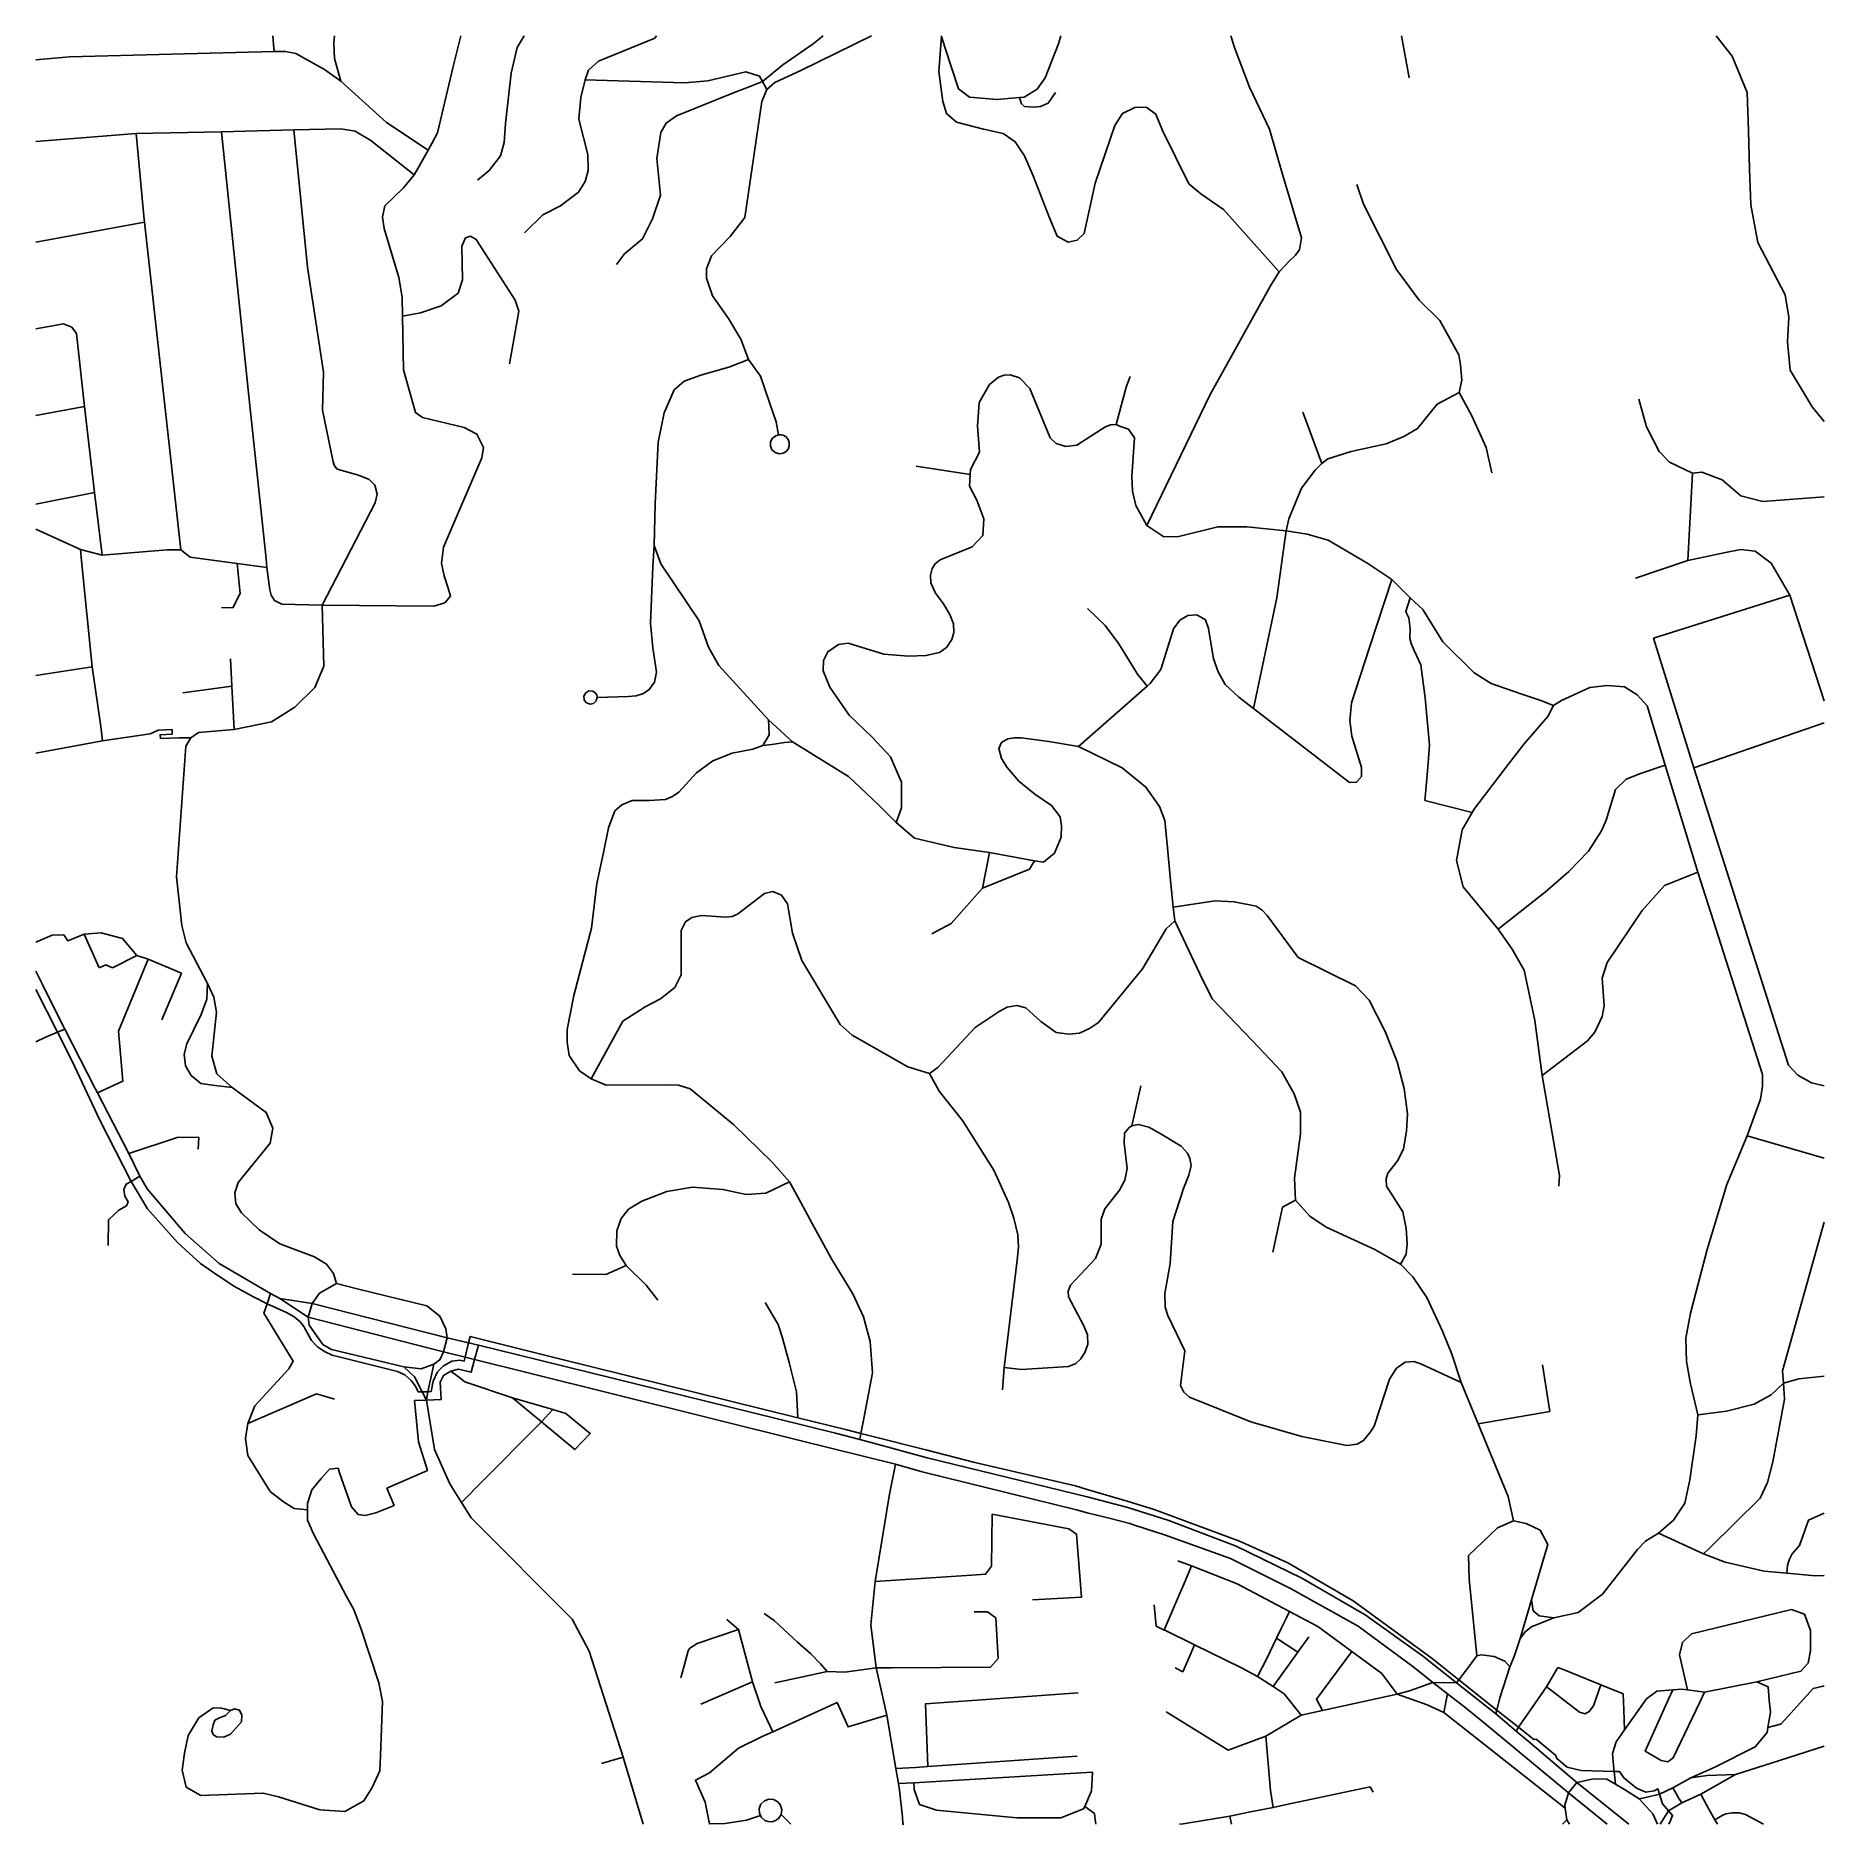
# Model space of a CAD drawing. Header units: inches. Extents: x 368000 to 369000, y 4066000 to 4067000.
import ezdxf

# ---------------------------------------------------------------- set-up
doc = ezdxf.new("R2010")
doc.units = ezdxf.units.IN
doc.header["$MEASUREMENT"] = 0
for name, color, linetype in [('cycleway', 7, 'Continuous'), ('footway', 7, 'Continuous'), ('primary', 7, 'Continuous'), ('residential', 7, 'Continuous'), ('service', 7, 'Continuous'), ('steps', 7, 'Continuous'), ('tertiary', 7, 'Continuous'), ('unclassified', 7, 'Continuous'), ('unknown', 7, 'Continuous')]:
    doc.layers.add(name, color=color, linetype=linetype)

msp = doc.modelspace()

# ---------------------------------------------------------------- linework, layer by layer
at = {"layer": 'cycleway'}
msp.add_polyline3d([(368913.2, 4066000, 90), (368914, 4066002.1, 90.1), (368915.2, 4066004.9, 90.2), (368912.9, 4066007.4, 90.3), (368909.5, 4066011.4, 90.3), (368907.9, 4066016.8, 90.3), (368906.9, 4066019.8, 90.3), (368904.9, 4066018.6, 90.3), (368900.3, 4066017.9, 90.4), (368895.1, 4066020.2, 90.6), (368888, 4066025.9, 90.9), (368885.5, 4066029.4, 91.1), (368882.5, 4066029.5, 91.1), (368864, 4066030.1, 91.7), (368856.2, 4066031.9, 92.2), (368850.4, 4066036.7, 92.6), (368850, 4066038.4, 92.6), (368839, 4066047.5, 93.5), (368837.6, 4066047.3, 93.4), (368829, 4066054.2, 94), (368816.9, 4066063.8, 94.8), (368795.7, 4066080.8, 96.3), (368780.8, 4066092.6, 97.3), (368736.7, 4066125, 99.8), (368700, 4066146.2, 101.4), (368673, 4066158.3, 102.4), (368625.3, 4066176, 104.1), (368610.2, 4066180.6, 104.7), (368587.9, 4066187.2, 105.6), (368581.3, 4066189.2, 105.9), (368525, 4066202.2, 108.4), (368497.7, 4066209.3, 109.7), (368467.2, 4066217, 111.3), (368461.4, 4066218.5, 111.6), (368453.5, 4066220.5, 111.8), (368426.1, 4066227.3, 113.4), (368292.8, 4066260.3, 120.7), (368242.9, 4066272.8, 123.4), (368242, 4066269.1, 123.5), (368240.1, 4066261.1, 123.5), (368239.6, 4066259, 123.4), (368237.1, 4066259.5, 123.6), (368232.6, 4066258.9, 123.8), (368228, 4066256.4, 124.2), (368224.6, 4066253, 124.5), (368222.2, 4066247.7, 124.7), (368221.1, 4066242, 124.8), (368219.3, 4066241.8, 124.8), (368216, 4066241.7, 124.8), (368213.9, 4066241.7, 124.8), (368212.4, 4066245, 124.8), (368209.9, 4066248.2, 124.9), (368206.3, 4066251.2, 125), (368202.2, 4066253.2, 125.2), (368165.8, 4066262.2, 126.6), (368161.4, 4066264.3, 126.7), (368157.6, 4066266.9, 126.8), (368154.2, 4066270.4, 126.9), (368149.9, 4066278.3, 127.1), (368147.8, 4066280.9, 127.2), (368144.4, 4066283.7, 127.3), (368140.2, 4066286.2, 127.3), (368129.3, 4066291, 127.4), (368121.4, 4066295.1, 127.5), (368111.2, 4066300.6, 127.4), (368100.6, 4066307.5, 127.4), (368092.1, 4066313.5, 127.3), (368079.2, 4066325.2, 126.8), (368062.4, 4066344.1, 126), (368053.3, 4066359.4, 125.3), (368035.9, 4066393.7, 123.8), (368020.4, 4066426.7, 122.2), (368012.1, 4066442.8, 121.4), (368000, 4066466.8, 120.4)], dxfattribs=at)
at = {"layer": 'footway'}
for points in [[(368803.2, 4066565.7, 123.8), (368776.7, 4066572.5, 121.5), (368776.8, 4066574.3, 121.5), (368778.4, 4066591, 122.3), (368779.3, 4066603.4, 122.4), (368776.8, 4066629.9, 125), (368774.5, 4066648.3, 126.1), (368770.8, 4066656.2, 126), (368769.1, 4066660.2, 126.6), (368768.3, 4066663, 126.9), (368768.4, 4066668.5, 128.3), (368767.7, 4066674.6, 129.3), (368766.5, 4066677.1, 128.3), (368766, 4066678.1, 128.4), (368768.5, 4066685.7, 130.3)], [(368086.7, 4066607.5, 135.4), (368079.9, 4066607.5, 134.9), (368069.7, 4066607, 130.5), (368069.5, 4066609.2, 127.5), (368076.3, 4066609.5, 130.2), (368076.2, 4066612.1, 129.5), (368068.4, 4066611.7, 127.3), (368064, 4066609.7, 126.4)], [(368000, 4066493.2, 119.6), (368009.2, 4066497.1, 119.5), (368015.6, 4066497.3, 119.7), (368017.9, 4066494, 120.1), (368027.1, 4066497.6, 120.8)], [(368035.5, 4066478.8, 122.5), (368027.1, 4066497.6, 120.8)], [(368035.5, 4066478.8, 122.5), (368039.2, 4066480.5, 122.8), (368042.9, 4066478.8, 123.1)], [(368247.6, 4066267.8, 123.2), (368245.4, 4066259.8, 123.2), (368243.4, 4066252.7, 123.4), (368236.4, 4066254.4, 123.8), (368232.1, 4066253.4, 124.2), (368228, 4066250.9, 124.6), (368226.2, 4066247.1, 124.8), (368226.7, 4066237.4, 125)], [(368232.1, 4066253.4, 124.2), (368236.4, 4066250.1, 124.4), (368239.9, 4066247.4, 124.6), (368266.5, 4066238.5, 124.3)], [(368211.7, 4066236.9, 125), (368218.4, 4066237.1, 124.8), (368226.7, 4066237.4, 125)], [(368211.7, 4066236.9, 125), (368214, 4066213.8, 124.6), (368219, 4066197.7, 124.1), (368217.3, 4066197.1, 124.2)], [(368169.8, 4066196.5, 139.4), (368169, 4066199, 139.6), (368164.2, 4066198.5, 139.7), (368159.5, 4066193.4, 140.9), (368154.4, 4066186.9, 142.6), (368151.9, 4066179.3, 144.2), (368152, 4066175.7, 144.7), (368152, 4066172.7, 145.1), (368152, 4066170.1, 145.3), (368155.2, 4066162.3, 146), (368173.7, 4066127.3, 150.3), (368177.9, 4066120, 151.8), (368181.9, 4066109, 153.8), (368191.9, 4066079, 158.7), (368193.9, 4066068.7, 160), (368192.8, 4066038.5, 163.3), (368192.4, 4066029.9, 164.4), (368188, 4066020.6, 165.8), (368183.5, 4066013, 167.2), (368172.8, 4066007.2, 169.8), (368158.9, 4066008.1, 173.2), (368135.8, 4066015.3, 178.7), (368127.2, 4066017.4, 179.9), (368092.3, 4066016, 184.7), (368084, 4066020.8, 186.6), (368081.8, 4066030.2, 187.9), (368083.2, 4066039.8, 188.7), (368085.3, 4066049.7, 189.8), (368091.2, 4066059.4, 191.5), (368099.1, 4066065.1, 193.6), (368103.9, 4066064.9, 194.7), (368105.4, 4066064.5, 195), (368108.8, 4066063.5, 195.3), (368111.2, 4066064.6, 195.2), (368114, 4066063.7, 195.2), (368115.3, 4066061, 195.1), (368115.1, 4066057.3, 195.1), (368108.9, 4066050.4, 195.2), (368105.2, 4066048.6, 195.2), (368101.1, 4066048.9, 195.2), (368099.2, 4066050.2, 195.2), (368098.4, 4066052, 195.2), (368099.1, 4066055.6, 195.3), (368100.2, 4066058.1, 195.3), (368102.8, 4066059.4, 195.3), (368106.1, 4066060.8, 195.3)], [(368196.3, 4066188, 128.3), (368200.4, 4066178.2, 128.5)], [(368979.1, 4066140.4, 96.5), (368979.4, 4066144.8, 96.6), (368980.5, 4066148.2, 96.9), (368982, 4066151.1, 97.1), (368986.1, 4066155.8, 97.5), (368991.2, 4066170.1, 98.6), (369000, 4066174, 99.6)], [(368642.7, 4066135.9, 98.5), (368646.3, 4066144.4, 99.1)], [(368631, 4066108.6, 96), (368632.3, 4066111.6, 96), (368639, 4066127.4, 96.4)], [(368699.2, 4066115.1, 97.8), (368701, 4066118.9, 97.8)], [(368392.9, 4066108.9, 106.4), (368369.9, 4066101.1, 106.8), (368365.8, 4066098.4, 106.9)], [(368647.8, 4066100.4, 95.9), (368644.2, 4066091.6, 95.6)], [(368683.2, 4066082.6, 95.5), (368688.3, 4066092.6, 95.8), (368693.8, 4066104.1, 96.5), (368696.3, 4066109.4, 97.1)], [(368691.8, 4066077, 95.5), (368705.7, 4066096.2, 96.5), (368711.9, 4066104.7, 96.9)], [(368693.8, 4066104.1, 96.5), (368705.7, 4066096.2, 96.5)], [(368364.8, 4066097, 107.3), (368362.5, 4066088.6, 108.5)], [(368719.5, 4066063.6, 95.6), (368716.1, 4066069.9, 95.7), (368735.9, 4066096.5, 96.9)], [(368371.9, 4066067.2, 107.5), (368400.7, 4066079.6, 105.8)], [(368968.4, 4066054, 92.6), (368975.5, 4066056, 93.2), (368976, 4066056.1, 93.4), (368993.9, 4066075.9, 95.3), (368999.4, 4066077.2, 95.6), (369000, 4066077.3, 95.6)], [(368106.1, 4066060.8, 195.3), (368108.8, 4066063.5, 195.3)], [(368412.1, 4066051.7, 104), (368406.1, 4066049, 104.4)], [(368392.9, 4066042.6, 106.7), (368376.7, 4066028.7, 106.5), (368368.8, 4066024.6, 105.3), (368374.3, 4066012.4, 102.5), (368376.8, 4066000.2, 100.5), (368376.8, 4066000, 100.5)], [(368482.4, 4066022.7, 95.7), (368490.9, 4066023.2, 95.6), (368590.9, 4066029.1, 95.1), (368590.3, 4066018.6, 94.9), (368586.5, 4066009.9, 94.9), (368585.9, 4066008.6, 95), (368573.2, 4066003.5, 95), (368548.6, 4066003.6, 95), (368503.6, 4066007.8, 95.4), (368494.2, 4066011, 95.4), (368491.1, 4066019.4, 95.5)], [(368491.1, 4066019.4, 95.5), (368490.9, 4066023.2, 95.6)], [(368915.4, 4066020.3, 90.3), (368917.4, 4066016.8, 90.4), (368918.6, 4066014.7, 90.4), (368920.3, 4066011.9, 90.3)], [(368376.8, 4066000.2, 100.5), (368385.4, 4066000.4, 100.5), (368397.4, 4066002.2, 100.5), (368405.2, 4066004.9, 100.1)], [(368592.7, 4066000, 91.6), (368592.6, 4066001.2, 91.7), (368592, 4066006, 93.3), (368586.5, 4066009.9, 94.9)]]:
    msp.add_polyline3d(points, dxfattribs=at)
at = {"layer": 'primary'}
for points in [[(368000, 4066476.9, 120.1), (368004.2, 4066468.7, 120.4), (368005.5, 4066465.9, 120.5), (368016.2, 4066444.6, 121.5)], [(368016.2, 4066444.6, 121.5), (368033.3, 4066411.4, 123.1), (368034.5, 4066409, 123.2), (368052.1, 4066375.1, 124.7)], [(368052.1, 4066375.1, 124.7), (368058.2, 4066362.3, 125.3), (368062.3, 4066355.3, 125.7), (368083.5, 4066330.3, 126.8), (368102.6, 4066313.6, 127.5), (368131.2, 4066296.8, 127.5)], [(368131.2, 4066296.8, 127.5), (368136.4, 4066294, 127.5)], [(368136.4, 4066294, 127.5), (368152.4, 4066283.5, 127.2)], [(368154.5, 4066291.1, 127.2), (368136.4, 4066294, 127.5)], [(368230, 4066272, 124.2), (368154.5, 4066291.1, 127.2)], [(368152.4, 4066283.5, 127.2), (368227.9, 4066264.1, 124.1)], [(368460.8, 4066215.1, 111.5), (368447.1, 4066218.6, 112.2), (368414.8, 4066226.7, 113.9), (368269.6, 4066262.5, 122), (368247.6, 4066267.8, 123.2), (368242, 4066269.1, 123.5), (368230, 4066272, 124.2)], [(368227.9, 4066264.1, 124.1), (368240.1, 4066261.1, 123.5), (368245.4, 4066259.8, 123.2), (368274.6, 4066252.5, 121.6), (368427.3, 4066214.6, 113.1), (368480.8, 4066201.3, 110.4)], [(368794.3, 4066079, 96.3), (368775.3, 4066094.2, 97.6), (368743.3, 4066117.1, 99.4), (368708, 4066137.5, 101), (368671.2, 4066155.5, 102.4), (368633.6, 4066169.9, 103.8), (368610.6, 4066177.1, 104.6), (368587.9, 4066183, 105.6), (368498.4, 4066204.9, 109.7), (368468.5, 4066213.1, 111.1), (368460.8, 4066215.1, 111.5)], [(368480.8, 4066201.3, 110.4), (368495.6, 4066197.1, 109.7), (368582, 4066175.7, 105.7), (368587.8, 4066174.2, 105.5), (368600.2, 4066171.1, 105), (368611.7, 4066168.1, 104.5), (368614.3, 4066167.3, 104.4), (368631.1, 4066161.8, 103.8), (368668.1, 4066148.6, 102.5), (368701.6, 4066131.8, 101.2), (368739.4, 4066110.7, 99.5), (368770.8, 4066087.6, 97.6), (368781.1, 4066079.3, 96.9)], [(368781.1, 4066079.3, 96.9), (368789.4, 4066072.9, 96.3)], [(368789.4, 4066072.9, 96.3), (368799.1, 4066065.5, 95.6), (368811.1, 4066055.6, 94.8), (368857.1, 4066017.6, 91.8)], [(368816.4, 4066061.7, 94.8), (368804, 4066071.4, 95.6), (368794.3, 4066079, 96.3)], [(368861.7, 4066023.3, 91.8), (368834.2, 4066046.6, 93.5), (368827.7, 4066052.1, 94), (368816.4, 4066061.7, 94.8)], [(368861.7, 4066023.3, 91.8), (368857.1, 4066017.6, 91.8)], [(368896.6, 4066014.2, 90.5), (368888.3, 4066019.5, 90.8), (368883.2, 4066022.4, 91.1), (368878.4, 4066025.2, 91.3), (368871, 4066025.3, 91.5), (368861.7, 4066023.3, 91.8)], [(368890.7, 4066000, 90.2), (368861.7, 4066023.3, 91.8)], [(368857.1, 4066017.6, 91.8), (368855, 4066010.7, 91.7), (368855.2, 4066008.9, 91.7)], [(368857.1, 4066017.6, 91.8), (368878.6, 4066000, 90.7)], [(368906.8, 4066000, 90), (368904.2, 4066005.8, 90.2), (368896.6, 4066014.2, 90.5)], [(368856, 4066002.4, 91.6), (368853.6, 4066000, 91.7)], [(368855.2, 4066008.9, 91.7), (368856, 4066002.4, 91.6)], [(368856, 4066002.4, 91.6), (368857.5, 4066000, 91.6)]]:
    msp.add_polyline3d(points, dxfattribs=at)
at = {"layer": 'residential'}
for points in [[(368132.6, 4067000, 145.1), (368133, 4066995.1, 145), (368133.3, 4066991.2, 145)], [(368170.5, 4066974.7, 152.9), (368167.1, 4066987.2, 153), (368166.6, 4066995.9, 153.8), (368167, 4067000, 154)], [(368237.7, 4067000, 161.3), (368237.7, 4067000, 161.3), (368233.3, 4066982.9, 161.4), (368224.6, 4066945.8, 157.3), (368221.4, 4066939.7, 156.7), (368219.4, 4066936, 156.7)], [(368273, 4067000, 169.7), (368269.2, 4066993.4, 169.9), (368265.9, 4066979.1, 169.7), (368262.7, 4066951, 168.8), (368261.9, 4066940.4, 168.6), (368259.9, 4066932.9, 168.5), (368253.6, 4066924.6, 168.3), (368246.9, 4066919.2, 168.2)], [(368346.1, 4066998.7, 178.6), (368347.1, 4067000, 178.5)], [(368408.8, 4066969.9, 201), (368413.3, 4066973.9, 201.4), (368428.1, 4066980.8, 203), (368467.2, 4067000, 206.4)], [(368506.2, 4067000, 208.4), (368506.5, 4066999.6, 208.4)], [(368506.5, 4066999.6, 208.4), (368508.4, 4066993.1, 208.5), (368515.9, 4066970.3, 208.7), (368522, 4066965.7, 208.7), (368537.4, 4066964.4, 209), (368550, 4066965.4, 209.5), (368552.6, 4066965.6, 209.6), (368559.9, 4066970.2, 210.3), (368564.4, 4066976.4, 211), (368571.9, 4066995.5, 213.5), (368573.2, 4067000, 214.1)], [(368695.2, 4066868, 178.1), (368701, 4066874.2, 179.1), (368704.2, 4066877.1, 179.6), (368706.6, 4066880.3, 180.1), (368707.7, 4066887, 180.9), (368697, 4066923.1, 188), (368689.9, 4066947.8, 193.4), (368678.7, 4066971.3, 197.1), (368670.3, 4066993.4, 199.8), (368668.3, 4067000, 200.7)], [(368763.7, 4067000, 203), (368767.9, 4066976.4, 198.6)], [(368133.3, 4066991.2, 145), (368018.9, 4066988.3, 130.4), (368000, 4066986.5, 128.9)], [(368170.5, 4066974.7, 152.9), (368161.5, 4066981.2, 151.5), (368145.4, 4066990, 147.7), (368139.6, 4066991.2, 146.3), (368133.3, 4066991.2, 145)], [(368346.1, 4066998.7, 178.6), (368314.7, 4066985.8, 183.8), (368309.1, 4066980.7, 185), (368307.1, 4066975.3, 185.7)], [(368506.5, 4066999.6, 208.4), (368504.9, 4066980, 207.8), (368507.2, 4066963.3, 205.4), (368509.2, 4066956.5, 204.4), (368514.8, 4066951.6, 203.1), (368530, 4066947.8, 200.3), (368541, 4066945.3, 198.6), (368547.7, 4066940.7, 197.4), (368552.9, 4066932.9, 196), (368557.6, 4066921.6, 194.3), (368566.8, 4066898.2, 191), (368571.1, 4066887.9, 189.8), (368577.2, 4066884.6, 189.2), (368582.3, 4066885.7, 188.7), (368586.2, 4066889.4, 188), (368592.3, 4066917.5, 185), (368603.3, 4066949.8, 183.3), (368607.6, 4066956.6, 183.1), (368614.6, 4066959.8, 183), (368620.8, 4066960, 182.9), (368626.3, 4066956.1, 182.9), (368630, 4066947.1, 182.7), (368644.7, 4066917.3, 182.4), (368651.4, 4066911.6, 182.2), (368664.2, 4066902.8, 181.7), (368695.2, 4066868, 178.1)], [(368219.4, 4066936, 156.7), (368196.1, 4066951.5, 154.7), (368170.5, 4066974.7, 152.9)], [(368307.1, 4066975.3, 185.7), (368304.7, 4066965.4, 186.2), (368303.6, 4066953.3, 186.3), (368308.6, 4066933.7, 186.4), (368308.8, 4066924.6, 186.4), (368307.2, 4066918.5, 186.4), (368303.5, 4066912.6, 186.4), (368293.4, 4066904.9, 186.5), (368283.5, 4066899.9, 186.9), (368273.3, 4066889.9, 187)], [(368307.1, 4066975.3, 185.7), (368362.8, 4066973.7, 195), (368375.8, 4066974.8, 196.9), (368397.1, 4066979.9, 200), (368404.7, 4066977.4, 200.9), (368406.3, 4066974.4, 201), (368408.8, 4066969.9, 201)], [(368398.5, 4066818.9, 199.7), (368394.2, 4066830.4, 199.9), (368387.3, 4066842, 199.8), (368378.4, 4066854.5, 199.8), (368375.1, 4066864.4, 200), (368375.1, 4066869.7, 200), (368376.4, 4066873, 200.1), (368377.9, 4066877, 200.2), (368388.2, 4066887.7, 200.2), (368396.4, 4066898.3, 200.3), (368406, 4066963.3, 200.7), (368408.8, 4066969.9, 201)], [(368000, 4066940.8, 128.4), (368056.2, 4066945.4, 133.4)], [(368056.2, 4066945.4, 133.4), (368103.8, 4066946.3, 138.2)], [(368056.2, 4066945.4, 133.4), (368056.5, 4066941.5, 133.3), (368060.5, 4066899.2, 130.9), (368060.8, 4066895.7, 130.6)], [(368103.8, 4066946.3, 138.2), (368144.3, 4066947.4, 143.7)], [(368103.8, 4066946.3, 138.2), (368118.8, 4066802, 136.4), (368128.8, 4066707.6, 138.6), (368129.2, 4066702.7, 139.2)], [(368144.3, 4066947.4, 143.7), (368170.6, 4066947.9, 148.1), (368178.5, 4066946.6, 149.4), (368187.4, 4066941.4, 151.2), (368211.6, 4066922.3, 157.3)], [(368144.3, 4066947.4, 143.7), (368151.9, 4066870.6, 146.6), (368160.8, 4066812, 147.6), (368160.4, 4066790.7, 148.8), (368166.3, 4066761.8, 147.3), (368167.1, 4066759.6, 147.2), (368168.6, 4066757.6, 147.1), (368180.5, 4066754.4, 146.9), (368186.4, 4066751.8, 147), (368189.6, 4066748.7, 147.1), (368190.9, 4066743.7, 147.2), (368189.7, 4066738.8, 147.2), (368160.1, 4066681.7, 148.2)], [(368219.4, 4066936, 156.7), (368213.6, 4066925.8, 157), (368211.6, 4066922.3, 157.3)], [(368211.6, 4066922.3, 157.3), (368205.6, 4066914.9, 158.1), (368195.1, 4066904.9, 159.1), (368193.9, 4066898.6, 159.3), (368194.8, 4066892.2, 159.4), (368203, 4066864.9, 159.5), (368204.8, 4066853.8, 160.2), (368205.1, 4066843.3, 161.6)], [(368795.8, 4066800.5, 145.1), (368797.4, 4066807.5, 145.9), (368796.7, 4066816.1, 146.8), (368795.6, 4066821.6, 147.5), (368785.1, 4066840.8, 151), (368773.5, 4066852.2, 154.1), (368760.9, 4066869.3, 157.8), (368742.3, 4066905.9, 164.6), (368738.6, 4066916.9, 166.5)], [(368060.8, 4066895.7, 130.6), (368000, 4066884.6, 126.2)], [(368081.1, 4066712.5, 131.6), (368060.8, 4066895.7, 130.6)], [(368264.8, 4066816.5, 187.9), (368270.1, 4066846.1, 184.7), (368268.1, 4066852.2, 183.7), (368246.2, 4066886, 175.8), (368243.1, 4066887.9, 175.2), (368240.3, 4066887, 174.7), (368238.3, 4066882.3, 173.5), (368238.6, 4066863.5, 169.6), (368236.1, 4066856.1, 168), (368226.7, 4066849, 165.6), (368215.2, 4066845, 163.2), (368205.1, 4066843.3, 161.6)], [(368695.2, 4066868, 178.1), (368690.4, 4066860.1, 176), (368656.6, 4066799.5, 166), (368621.3, 4066726.1, 150.5)], [(368205.1, 4066843.3, 161.6), (368205.7, 4066813.3, 165.9), (368212.3, 4066789.3, 166.6), (368216.2, 4066786.5, 166.5), (368239.5, 4066781, 166.2), (368246.7, 4066777.3, 166.2), (368250.4, 4066769.8, 166.2), (368249.5, 4066764.1, 166.5), (368228, 4066714, 166.5), (368226.8, 4066705.1, 166.1), (368228.3, 4066698, 165.5), (368230.6, 4066691.1, 164.8), (368231.9, 4066686.6, 164.4), (368228.7, 4066682.9, 163.7), (368222.5, 4066681, 162.3), (368160.1, 4066681.7, 148.2)], [(368000, 4066836.1, 123.6), (368015.5, 4066838.9, 124.7), (368020.1, 4066837.1, 124.9), (368022.8, 4066833.5, 125), (368027.2, 4066792.8, 123.7)], [(368345.8, 4066715, 194.2), (368346.3, 4066738.2, 196.5), (368348, 4066772.8, 198.7), (368351.3, 4066789.1, 199.2), (368357, 4066802, 199.5), (368362.6, 4066806.8, 199.5), (368371.8, 4066810.3, 199.7), (368388, 4066814.9, 199.8), (368398.5, 4066818.9, 199.7)], [(368398.5, 4066818.9, 199.7), (368405.2, 4066809.7, 198.1), (368410.4, 4066794.3, 195), (368414, 4066784.2, 193.8), (368415.3, 4066776.9, 193.4)], [(368481.1, 4066560.1, 159), (368484.1, 4066568.3, 158.9), (368484.1, 4066582.7, 158.1), (368477.9, 4066596.9, 157.5), (368467.8, 4066607.7, 156.9), (368454.8, 4066620.2, 156.2), (368443.9, 4066635.8, 156.1), (368440.3, 4066644.9, 156), (368440.5, 4066650.7, 156), (368442.9, 4066655.6, 155.9), (368448.8, 4066659.7, 155.9), (368454.3, 4066660.3, 155.8), (368474.1, 4066654.2, 155.7), (368488, 4066653.2, 155.6), (368497.7, 4066653.4, 155.5), (368505.3, 4066655.1, 155.4), (368509.4, 4066658.2, 155.3), (368512.3, 4066662.5, 155.3), (368513.4, 4066666.4, 155.2), (368513.1, 4066671.2, 155.2), (368511.1, 4066676.4, 155.1), (368507.6, 4066682.3, 155.1), (368503, 4066688.3, 155), (368500.4, 4066694.2, 154.8), (368500.3, 4066698.4, 154.9), (368501.2, 4066702.1, 154.9), (368502.8, 4066704.8, 154.8), (368505.7, 4066707, 154.6), (368523.5, 4066714.2, 154.2), (368529.6, 4066720.5, 154.2), (368530.1, 4066729.9, 154.1), (368526.1, 4066740.4, 154.1), (368522.1, 4066748.2, 154.1), (368522.5, 4066754.7, 154), (368522.6, 4066757.4, 154.1), (368527.6, 4066767.2, 153.8), (368526.5, 4066781.7, 153.6), (368527.5, 4066794.9, 153.4), (368533.3, 4066805, 153.2), (368538.3, 4066809.2, 153.1), (368541.5, 4066810.3, 153.1), (368544.8, 4066810.5, 153), (368550, 4066808.8, 153), (368555.9, 4066802.7, 152.9), (368567.1, 4066775.1, 152.6), (368570.6, 4066772, 152.5), (368576, 4066770.3, 152.3), (368582.1, 4066771, 152.1), (368597.8, 4066781.1, 151.4), (368601, 4066782.4, 151.3), (368604.1, 4066782.6, 151.2)], [(368604.1, 4066782.6, 151.2), (368609.7, 4066803.5, 156.7), (368612, 4066809.4, 156.4)], [(368699.2, 4066723.1, 142.1), (368700.6, 4066729.9, 142), (368707.7, 4066747, 141.5), (368715.3, 4066757.2, 141.1), (368719, 4066760.9, 141.2), (368722.5, 4066763.4, 141.4), (368735.5, 4066767.5, 141.9), (368755.1, 4066771.9, 142.5), (368765, 4066775.9, 143.3), (368772.6, 4066780.5, 143.8), (368783.5, 4066794, 144.4), (368795.8, 4066800.5, 145.1)], [(368795.8, 4066800.5, 145.1), (368803, 4066787.4, 145.5), (368810.9, 4066769.7, 148.1), (368814.2, 4066755.7, 149.1)], [(368027.2, 4066792.8, 123.7), (368000, 4066787.6, 121.4)], [(368032.8, 4066744.6, 125.2), (368027.2, 4066792.8, 123.7)], [(368604.1, 4066782.6, 151.2), (368606, 4066781.8, 151.1), (368610.9, 4066780.1, 151), (368614.4, 4066775.2, 150.8), (368612.8, 4066753.8, 150.4), (368613.2, 4066745.3, 150.4), (368615.1, 4066737.4, 150.6), (368621.3, 4066726.1, 150.5)], [(368415.3, 4066776.9, 193.4), (368413.8, 4066776.4, 193.4), (368411.9, 4066775, 193.3), (368410.8, 4066773, 193.2), (368410.8, 4066770.7, 193.2), (368411.6, 4066768.5, 193.1), (368413.4, 4066766.9, 193), (368415.6, 4066766.3, 193), (368417.9, 4066766.6, 193)], [(368417.9, 4066766.6, 193), (368419.5, 4066767.5, 193), (368420.7, 4066768.9, 193), (368421.3, 4066770.6, 193.1), (368421.3, 4066772.5, 193.2), (368420.7, 4066774.2, 193.2), (368419.5, 4066775.7, 193.3), (368417.9, 4066776.6, 193.3), (368416.6, 4066776.9, 193.4), (368415.3, 4066776.9, 193.4)], [(368000, 4066738.1, 122.3), (368032.8, 4066744.6, 125.2)], [(368037.1, 4066709.5, 126.6), (368032.8, 4066744.6, 125.2)], [(368025, 4066712.7, 125.4), (368000, 4066724.2, 122.5)], [(368680.8, 4066623.9, 138.9), (368693.9, 4066685.8, 142.3), (368698.2, 4066716.6, 142.2), (368699.2, 4066723.1, 142.1)], [(368031.6, 4066647.1, 123.1), (368025.6, 4066706.5, 125.3), (368025, 4066712.7, 125.4)], [(368037.1, 4066709.5, 126.6), (368025, 4066712.7, 125.4)], [(368081.1, 4066712.5, 131.6), (368073.5, 4066712.5, 130.8), (368037.1, 4066709.5, 126.6)], [(368129.2, 4066702.7, 139.2), (368112.6, 4066705, 136.1), (368086.4, 4066708.5, 132.1), (368081.1, 4066712.5, 131.6)], [(368335.7, 4066630.9, 197), (368339.8, 4066632.2, 197), (368343, 4066634.4, 197.1), (368345.9, 4066638.6, 197), (368347.1, 4066644.1, 196.9), (368345, 4066657.8, 196.5), (368343.7, 4066671.6, 195.6), (368345, 4066703.3, 193.5), (368345.8, 4066715, 194.2)], [(368409.7, 4066617.6, 175), (368382, 4066647.8, 181.4), (368376.1, 4066658.2, 183.5), (368370.9, 4066672.9, 186.1), (368349.5, 4066704.8, 192.8), (368345.8, 4066715, 194.2)], [(368160.1, 4066681.7, 148.2), (368137.5, 4066682.2, 143.4), (368133.5, 4066684.3, 142.4), (368131.6, 4066687.2, 141.8), (368130.9, 4066690.2, 141.2), (368129.2, 4066702.7, 139.2)], [(368758.2, 4066695.9, 131), (368745.7, 4066657.9, 130.9), (368735.7, 4066627.1, 131.5), (368734.8, 4066617.2, 131.6), (368735.9, 4066608.4, 131.6), (368741.3, 4066590.9, 132.5), (368741.3, 4066585.9, 132.8), (368738.5, 4066582.7, 133.2), (368734.5, 4066582.5, 133.6), (368680.8, 4066623.9, 138.9)], [(368160.1, 4066681.7, 148.2), (368161, 4066647.5, 147.6), (368156.1, 4066635.6, 147), (368144.8, 4066624.6, 145.8), (368131.8, 4066616.4, 143.7), (368111, 4066612.1, 139.7)], [(368680.8, 4066623.9, 138.9), (368672.7, 4066630.2, 138.5), (368665.1, 4066637.2, 137.8), (368661.2, 4066644.3, 137.3), (368658.6, 4066651.7, 136.8), (368655.8, 4066668.6, 136.1), (368654, 4066673.5, 135.9), (368649.2, 4066676.2, 135.6), (368644.1, 4066675.8, 135.3), (368639.7, 4066673.2, 134.9), (368636.1, 4066668.4, 134.3), (368631.9, 4066654.6, 132.7), (368629, 4066645.7, 131.5), (368623.1, 4066637.8, 130.4), (368621.5, 4066636.3, 130.3), (368583, 4066602.6, 135.3)], [(368108.8, 4066651.6, 139.1), (368109.7, 4066636.3, 139)], [(368031.6, 4066647.1, 123.1), (368000, 4066642.3, 120.2)], [(368037.3, 4066605.7, 122.4), (368036.4, 4066613.8, 122.4), (368031.6, 4066647.1, 123.1)], [(368109.7, 4066636.3, 139), (368082.3, 4066632.6, 132.7)], [(368109.7, 4066636.3, 139), (368111, 4066612.1, 139.7)], [(368817.7, 4066500.4, 122.5), (368798.2, 4066524.2, 123.2), (368794.3, 4066538.9, 123.3), (368797.5, 4066556.1, 123.6), (368803.2, 4066565.7, 123.8), (368804.7, 4066568.2, 123.8), (368823.3, 4066592.6, 124.9), (368832.3, 4066604.1, 125.9), (368845.5, 4066619.3, 127.8), (368848.7, 4066625.5, 128.4)], [(368111, 4066612.1, 139.7), (368091, 4066610.5, 136.2), (368086.7, 4066607.5, 135.4), (368083.9, 4066602.8, 134.7), (368078.6, 4066529.8, 132), (368081.7, 4066502.6, 132.1), (368084.1, 4066492.9, 132.5), (368096, 4066470.1, 135)], [(368000, 4066598.9, 118.4), (368037.3, 4066605.7, 122.4)], [(368037.3, 4066605.7, 122.4), (368064, 4066609.7, 126.4)], [(368911.1, 4066592.1, 122.9), (368897.2, 4066587.5, 122.7), (368889.2, 4066584.3, 123.2), (368883.3, 4066578.5, 123.8), (368878.1, 4066561.4, 124.4), (368875.4, 4066555.4, 124.6), (368868.2, 4066544, 124.5), (368857.2, 4066532.8, 124.2), (368844.1, 4066521.3, 123.8), (368817.7, 4066500.4, 122.5)], [(368533.2, 4066543.3, 156.2), (368529.3, 4066523.3, 154.6)], [(368529.3, 4066523.3, 154.6), (368555.7, 4066534, 153), (368558.4, 4066538.7, 152.6)], [(368842.3, 4066418.7, 115.7), (368867.7, 4066438.1, 115.7), (368871.7, 4066442.8, 115.7), (368875.9, 4066451.7, 115.9), (368876.9, 4066457.6, 116.1), (368875.9, 4066473.1, 116.4), (368878.7, 4066481.8, 116.7), (368898.2, 4066510.9, 116.8), (368910.6, 4066524.8, 116.8), (368929.4, 4066532.3, 118)], [(368310.6, 4066416.7, 154.4), (368328.3, 4066449, 147.9), (368340.8, 4066457, 146.4), (368349.4, 4066461.5, 146), (368357.3, 4066467.9, 145.8), (368360.8, 4066475, 145.5), (368360.9, 4066499.8, 144.6), (368363.2, 4066504.5, 144.4), (368366.8, 4066506.9, 144.3), (368372.3, 4066508.1, 144.1), (368386.1, 4066507.2, 143.3), (368389.3, 4066507.5, 143.2), (368392.3, 4066508.9, 143), (368407.4, 4066520.4, 142.4), (368412.2, 4066521.5, 142.2), (368417, 4066519.5, 141.9), (368420.3, 4066514.6, 141.6), (368423.1, 4066498.2, 140.4), (368428.4, 4066482.9, 138.8), (368449.8, 4066447.1, 136.4), (368456.4, 4066441.2, 136.1), (368487.6, 4066423.5, 134.5), (368499.8, 4066419.8, 133.8)], [(368501.1, 4066497.8, 154.6), (368511.8, 4066503.7, 154.4), (368529.3, 4066523.3, 154.6)], [(368635.9, 4066512.8, 130.1), (368659.4, 4066516.4, 126.3), (368670, 4066515.7, 124.3), (368682.4, 4066513.4, 122.3), (368685.8, 4066511.1, 121.6), (368688.5, 4066508.1, 121), (368705.9, 4066484.7, 117.5), (368737.9, 4066468.8, 115.9), (368745.5, 4066460.8, 115.3), (368754.5, 4066443.2, 114.4), (368761.3, 4066426.3, 113.8), (368765.2, 4066411.4, 113.2), (368767, 4066397.3, 112.7), (368766.5, 4066387.6, 112.5), (368764.8, 4066377.7, 112.3), (368761.5, 4066371.1, 112.2), (368756, 4066364.1, 112.2), (368755, 4066360.8, 112.2), (368755.2, 4066356.7, 112.1), (368764.3, 4066342.5, 112), (368766.3, 4066333.1, 111.8), (368766.8, 4066324.8, 111.7), (368766.2, 4066318.7, 111.7), (368763, 4066313.2, 111.7)], [(368499.8, 4066419.8, 133.8), (368504.3, 4066423.1, 133.7), (368525.3, 4066445.4, 133.3), (368538.7, 4066454.4, 132.9), (368543.2, 4066456.9, 132.9), (368548.6, 4066457.8, 132.8), (368553.6, 4066456.5, 132.7), (368561.9, 4066448.9, 132.6), (368570.6, 4066442.6, 132.5), (368577.6, 4066441.7, 132.4), (368583.6, 4066442.3, 132.3), (368589.2, 4066444.9, 132.2), (368594.3, 4066448.3, 132.1), (368618.8, 4066478.3, 131.7), (368632.1, 4066500.7, 130.5), (368636.9, 4066505.2, 130.1)], [(368817.7, 4066500.4, 122.5), (368825.6, 4066489.2, 121.9), (368832.2, 4066477.5, 121.1), (368838.1, 4066449.4, 119.4), (368842.3, 4066418.7, 115.7)], [(368096, 4066470.1, 135), (368095.6, 4066461.3, 136.3), (368092.5, 4066452.7, 137.5), (368084.5, 4066436.4, 138.9), (368083, 4066430.5, 139.2), (368083.8, 4066424, 139.5), (368086.8, 4066418.7, 139.8), (368092.3, 4066414.1, 140.1), (368100.4, 4066413.1, 140.5), (368109.8, 4066411.9, 140.5)], [(368109.8, 4066411.9, 140.5), (368101.2, 4066419.6, 140.6), (368098.5, 4066429.5, 140.2), (368101, 4066454, 137.5), (368099.6, 4066462.4, 136.2), (368096, 4066470.1, 135)], [(368000, 4066437.5, 120.2), (368005.1, 4066439.9, 120.8), (368012.1, 4066442.8, 121.4), (368016.2, 4066444.6, 121.5)], [(368109.8, 4066411.9, 140.5), (368128.9, 4066398, 139), (368132.6, 4066389.2, 138.2), (368131, 4066380.9, 137.5), (368113.1, 4066358.8, 135.1), (368111.3, 4066353, 134.6), (368111.9, 4066346.9, 134.1), (368115, 4066341.9, 133.6), (368124.9, 4066332.4, 132.4), (368136.5, 4066324.6, 131.3), (368155.8, 4066317.2, 129.4), (368162.6, 4066313.2, 128.7), (368166.5, 4066307.9, 128.1), (368168.2, 4066302.4, 127.7)], [(368541.5, 4066255.3, 117.9), (368548.8, 4066315.4, 125.8), (368549.4, 4066322.6, 126.6), (368549.2, 4066329.5, 127.5), (368546.9, 4066338.9, 128.9), (368543.8, 4066347.7, 130), (368535.6, 4066365.7, 130.2), (368518.1, 4066393.4, 128.6), (368505.2, 4066409.9, 131.7), (368499.8, 4066419.8, 133.8)], [(368842.3, 4066418.7, 115.7), (368851.9, 4066362.7, 110.2), (368851.6, 4066356.7, 110)], [(368797, 4066246.9, 104.8), (368774.8, 4066257.2, 105.3), (368770.7, 4066258.8, 105.6), (368765.6, 4066258.4, 105.8), (368760.9, 4066255, 106.1), (368756.9, 4066248.9, 106.3), (368748.3, 4066222.5, 106.1), (368746.3, 4066219.4, 106.1), (368742.4, 4066214.6, 106.2), (368738.8, 4066212.6, 106.4), (368733.1, 4066211.7, 106.6), (368708, 4066216.8, 107.8), (368679.4, 4066225, 108.9), (368645.1, 4066238.8, 109.1), (368641.9, 4066241.5, 109.1), (368640, 4066245.3, 109.2), (368642.5, 4066264.7, 109.5), (368633, 4066284.4, 110), (368631.5, 4066289.1, 110.1), (368631.3, 4066296.7, 110.3), (368634.3, 4066313.5, 110.4), (368635.8, 4066337.1, 110.8), (368641.8, 4066355.5, 111.5), (368644.8, 4066362.9, 111.6), (368646.1, 4066368.4, 111.8), (368645.3, 4066372.2, 111.8), (368644, 4066375.2, 111.9), (368640.4, 4066379.2, 112.1), (368628.7, 4066386.2, 112.7), (368622.3, 4066389.8, 113.1), (368616.5, 4066391.3, 113.3), (368612.8, 4066390.5, 113.4), (368611.4, 4066389.6, 113.4), (368608.8, 4066386.4, 113.4), (368608.5, 4066380.8, 113.6), (368610.3, 4066366.6, 113.9), (368609, 4066360.2, 114.1), (368605.9, 4066354.6, 114.2), (368597.7, 4066344.1, 114.4), (368595.7, 4066338.4, 114.4), (368595.7, 4066324.3, 114.5), (368592.6, 4066316.4, 114.6), (368578.5, 4066301.5, 114.9), (368577.3, 4066298.1, 114.9), (368577.4, 4066294.9, 114.8), (368586.1, 4066278.6, 114.3), (368588, 4066273.7, 114.3), (368588.3, 4066268.5, 114.3), (368586.8, 4066264.1, 114.3), (368584.3, 4066260.3, 114.4), (368581.5, 4066257.6, 114.4), (368577.5, 4066256, 114.5), (368551.2, 4066254.3, 116.8), (368541.5, 4066255.3, 117.9)], [(368052.1, 4066375.1, 124.7), (368079.6, 4066384.2, 126.5), (368091.2, 4066383.9, 127.8), (368090.8, 4066377.5, 127.9)], [(368957, 4066384.9, 114), (368999.9, 4066372.5, 112.6), (369000, 4066372.4, 112.6)], [(368330.1, 4066312.5, 145.4), (368326.5, 4066318, 145.6), (368324.8, 4066323.3, 145.5), (368324.9, 4066331.7, 145.5), (368327.3, 4066338.7, 145.5), (368331.5, 4066343.9, 145.7), (368338.8, 4066348.3, 145.9), (368352.9, 4066353.7, 145.8), (368367.2, 4066356.2, 145.3), (368384.1, 4066354.9, 144.3), (368397.3, 4066352.2, 142.7), (368408.2, 4066352.9, 141.1), (368421.4, 4066359.2, 139.8)], [(368691.6, 4066319.9, 121.7), (368697.1, 4066345.1, 121.4), (368704.3, 4066348.9, 121)], [(369000, 4066336.6, 109.2), (368976.6, 4066253.5, 101.8), (368977.2, 4066246.7, 101.5)], [(368300.2, 4066307.6, 145.7), (368318.8, 4066307.4, 145.6), (368330.1, 4066312.5, 145.4)], [(368347.8, 4066293, 143.7), (368341.3, 4066301.4, 144.3), (368330.1, 4066312.5, 145.4)], [(368131.2, 4066296.8, 127.5), (368129.3, 4066291, 127.4), (368127.6, 4066285.8, 127.7), (368144, 4066259, 132.9), (368141.5, 4066254.7, 133.4), (368122.5, 4066234, 135.9), (368118.5, 4066224, 137.2)], [(368540.5, 4066242.9, 124.9), (368541.5, 4066255.3, 117.9)], [(369000, 4066250.5, 103.1), (368985.8, 4066249, 101.9), (368977.2, 4066246.7, 101.5)], [(368167.1, 4066237.7, 142.9), (368157, 4066240.7, 141.7), (368118.5, 4066224, 137.2)], [(368977.2, 4066246.7, 101.5), (368970.3, 4066240.1, 101.1), (368960.8, 4066234.9, 100.7), (368945.4, 4066230.9, 99.9), (368929.4, 4066229, 98.8)], [(368977.2, 4066246.7, 101.5), (368977.7, 4066237.6, 101.1), (368971.2, 4066202.6, 98.2), (368968.3, 4066191, 97.1), (368964.1, 4066182.4, 96.2), (368935.9, 4066154.4, 92.9), (368932.5, 4066151.1, 92.8)], [(368118.5, 4066224, 137.2), (368117.2, 4066215.7, 137.7), (368118.5, 4066206.1, 139), (368131.1, 4066186.1, 143.4), (368138.5, 4066180.3, 144.1), (368144.5, 4066176.6, 144.7), (368152, 4066175.7, 144.7)], [(368480.8, 4066201.3, 110.4), (368477.4, 4066184.5, 109.2), (368469.3, 4066135.7, 105.8)], [(368932.5, 4066151.1, 92.8), (368921.1, 4066156.5, 92.4), (368907.3, 4066162.8, 91.9)], [(369000, 4066139.1, 98.3), (368995, 4066138.9, 97.9), (368979.1, 4066140.4, 96.5), (368966.4, 4066141.5, 95.3), (368944.6, 4066146.5, 93.6), (368932.5, 4066151.1, 92.8)], [(368638.6, 4066147.2, 99.5), (368646.3, 4066144.4, 99.1), (368671.8, 4066134.4, 98.6), (368701, 4066118.9, 97.8), (368716.8, 4066110.5, 97.1), (368735.9, 4066096.5, 96.9), (368752.7, 4066084.2, 96.7), (368761.3, 4066072.8, 96.2)], [(368469.3, 4066135.7, 105.8), (368467, 4066111.5, 103.7), (368469.9, 4066087.4, 101.5), (368475.8, 4066061, 99.1)], [(368469.3, 4066135.7, 105.8), (368523.2, 4066139.2, 103.2)], [(368386.4, 4066114.5, 106.6), (368392.9, 4066108.9, 106.4), (368400.7, 4066079.6, 105.8), (368405.4, 4066065.9, 104.8), (368412.1, 4066051.7, 104), (368448, 4066068.1, 101.4), (368454.2, 4066054.4, 100.5), (368475.8, 4066061, 99.1)], [(368707.5, 4066061, 95.3), (368698, 4066072.9, 95.5), (368691.8, 4066077, 95.5), (368683.2, 4066082.6, 95.5), (368674.1, 4066087.5, 95.6), (368647.8, 4066100.4, 95.9), (368631.6, 4066108.3, 96)], [(368761.3, 4066072.8, 96.2), (368719.5, 4066063.6, 95.6), (368707.5, 4066061, 95.3)], [(368781.1, 4066079.3, 96.9), (368768.1, 4066074.5, 96.3), (368761.3, 4066072.8, 96.2)], [(368761.3, 4066072.8, 96.2), (368777.9, 4066066.7, 96), (368787.3, 4066062.5, 95.8)], [(368794.3, 4066079, 96.3), (368781.1, 4066079.3, 96.9)], [(368789.4, 4066072.9, 96.3), (368787.3, 4066062.5, 95.8)], [(368475.8, 4066061, 99.1), (368480.9, 4066031.2, 96.5), (368482.4, 4066022.7, 95.7), (368483, 4066019.1, 95.5), (368484.6, 4066004.2, 94.7), (368484.8, 4066000.1, 94.5)], [(368707.5, 4066061, 95.3), (368687.7, 4066049.2, 94.1), (368690.4, 4066018.8, 93.5), (368691.9, 4066009.4, 93.3)], [(368787.3, 4066062.5, 95.8), (368855.2, 4066008.9, 91.7)], [(368950.4, 4066027.8, 91.4), (368975, 4066035.6, 92.9), (369000, 4066043.6, 94.2)], [(368691.9, 4066009.4, 93.3), (368699.3, 4066011, 93.4), (368746.1, 4066020.9, 89.7)], [(368950.4, 4066027.8, 91.4), (368934.6, 4066027.3, 90.9), (368925.4, 4066026, 90.5), (368915.4, 4066020.3, 90.3), (368907.9, 4066016.8, 90.3), (368900.3, 4066015, 90.4), (368896.6, 4066014.2, 90.5)], [(368908.3, 4066000, 90), (368912.9, 4066007.4, 90.3), (368920.3, 4066011.9, 90.3), (368931, 4066016.9, 90.4), (368950.4, 4066027.8, 91.4)], [(368416.8, 4066005.4, 99.4), (368417.2, 4066008, 99.6), (368416.5, 4066010.6, 99.8), (368414.9, 4066012.6, 100), (368412.5, 4066013.9, 100.3), (368409.9, 4066014, 100.5), (368407.4, 4066013.1, 100.6), (368405.5, 4066011.3, 100.6), (368404.5, 4066008.8, 100.4), (368404.6, 4066006.2, 100.3), (368405.2, 4066004.9, 100.1), (368405.7, 4066003.8, 100.1), (368407.7, 4066002.1, 99.8)], [(368407.7, 4066002.1, 99.8), (368409.6, 4066001.5, 99.6), (368411.7, 4066001.4, 99.4), (368413.6, 4066002, 99.4), (368415.3, 4066003.2, 99.3), (368416.8, 4066005.4, 99.4)], [(368422.1, 4066000, 98.6), (368416.8, 4066005.4, 99.4)], [(368484.8, 4066000.1, 94.5), (368484.7, 4066000, 94.5)], [(368484.8, 4066000.1, 94.5), (368485.4, 4066000, 94.5)], [(368639.5, 4066000, 92.2), (368641.6, 4066000.3, 92.3), (368667.7, 4066004.6, 93)], [(368691.9, 4066009.4, 93.3), (368679.2, 4066007, 93.3), (368667.7, 4066004.6, 93)], [(368667.7, 4066004.6, 93), (368668.5, 4066000, 93)]]:
    msp.add_polyline3d(points, dxfattribs=at)
at = {"layer": 'service'}
for points in [[(368440.2, 4067000, 210), (368434.7, 4066995.4, 208.7), (368417.7, 4066983.8, 203.8), (368406.3, 4066974.4, 201)], [(368324.7, 4066872.1, 209.1), (368329.2, 4066878, 208.9), (368339.3, 4066886.4, 208.7), (368344.9, 4066897.6, 208.4), (368349.4, 4066910.9, 207.7), (368347.3, 4066931.4, 205.6), (368349.5, 4066945.9, 203.9), (368352.4, 4066951.2, 203.2), (368358.2, 4066955.3, 202.7), (368391.1, 4066968.5, 200.8), (368398.9, 4066971.5, 200.7), (368406.3, 4066974.4, 201)], [(368570.2, 4066968.3, 205), (368566, 4066962.4, 206.5), (368561.8, 4066960.5, 207.5), (368557.6, 4066960.1, 208.4), (368552.8, 4066960.5, 209.4), (368551.1, 4066962, 209.4), (368550, 4066965.4, 209.5)], [(368719, 4066760.9, 141.2), (368708.5, 4066789.5, 149.1)], [(369000, 4066742.2, 133), (368965.7, 4066739.6, 134.1), (368953.3, 4066742.8, 135.9), (368943, 4066751.7, 138.6), (368931.6, 4066755.9, 140.5), (368926.3, 4066755.4, 140.9), (368923.7, 4066706.6, 136.8)], [(368894.5, 4066696.7, 138.7), (368923.7, 4066706.6, 136.8), (368944.8, 4066711, 133.3), (368953.4, 4066712.8, 131.7), (368961.3, 4066711.8, 130.4), (368970.3, 4066705.1, 129.2), (368980.8, 4066687.3, 127.5), (369000, 4066628.2, 125.9)], [(368112.6, 4066705, 136.1), (368114.3, 4066688.1, 136.3), (368110.1, 4066680.1, 135.8), (368103.9, 4066680.3, 134.8)], [(368980.8, 4066687.3, 127.5), (368904.6, 4066663.1, 131.6), (368911.6, 4066640.4, 130.1), (368927, 4066590.6, 124.3)], [(368588, 4066679.7, 135), (368598, 4066670.2, 134.7), (368605.5, 4066660, 133.2), (368616.1, 4066643.1, 131), (368621.5, 4066636.3, 130.3)], [(368310, 4066626.3, 197.2), (368311.9, 4066626.7, 197.2), (368313.4, 4066628.1, 197.2), (368313.9, 4066630, 197.2), (368313.7, 4066631.5, 197.2), (368312.8, 4066632.7, 197.2), (368311.5, 4066633.6, 197.2), (368309.3, 4066633.7, 197.3), (368307.5, 4066632.7, 197.3), (368306.4, 4066630.8, 197.3), (368306.6, 4066628.6, 197.2), (368308, 4066627, 197.2)], [(368313.9, 4066630, 197.2), (368331.3, 4066630.6, 197.1), (368335.7, 4066630.9, 197)], [(368308, 4066627, 197.2), (368310, 4066626.3, 197.2)], [(369000, 4066615.8, 125.7), (368927, 4066590.6, 124.3), (368975.9, 4066437.2, 116.5), (368980, 4066424.4, 116.2), (368985.2, 4066418.8, 116.1), (368992.8, 4066414.5, 116), (369000, 4066412.9, 115.9)], [(368081.5, 4066475.8, 127.8), (368062.8, 4066483.6, 124.7), (368056.6, 4066485.8, 123.9), (368048.5, 4066495.3, 122.6), (368036.5, 4066498.4, 120.9), (368027.1, 4066497.6, 120.8)], [(368034.5, 4066409, 123.2), (368048.7, 4066415.4, 123.9), (368046.2, 4066443.4, 124.5), (368062.8, 4066483.6, 124.7)], [(368042.9, 4066478.8, 123.1), (368056.6, 4066485.8, 123.9)], [(368081.5, 4066475.8, 127.8), (368070.5, 4066449.7, 129.8)], [(368617.8, 4066412.8, 117), (368612.8, 4066390.5, 113.4)], [(368040.5, 4066323.6, 119.9), (368040.6, 4066337.9, 120.3), (368046.4, 4066343.4, 122.3), (368050.7, 4066345.8, 123.6), (368051.6, 4066348, 124), (368049.8, 4066351.1, 124.2), (368049.3, 4066354.9, 124.8), (368050.5, 4066357.9, 125.3), (368053.3, 4066359.4, 125.3), (368058.2, 4066362.3, 125.3)], [(368842.4, 4066256.9, 99.7), (368846.5, 4066230.8, 101.3), (368806.5, 4066223.9, 103.3)], [(368289.2, 4066231.8, 124.2), (368282.7, 4066225, 124), (368247.9, 4066189.9, 123), (368240.5, 4066182.3, 122.8), (368238.1, 4066179.9, 122.7)], [(368266.5, 4066238.5, 124.3), (368282.7, 4066225, 124), (368301.5, 4066209.5, 124.3), (368310, 4066218.4, 124.5), (368296.3, 4066229.6, 124.2), (368289.2, 4066231.8, 124.2)], [(368289.2, 4066231.8, 124.2), (368266.5, 4066238.5, 124.3)], [(368523.2, 4066139.2, 103.2), (368531.1, 4066139.8, 103.2), (368534.4, 4066144.3, 103.3), (368534.8, 4066173.3, 103.4), (368577.6, 4066165.1, 103.4), (368582, 4066162.2, 0), (368584.7, 4066126.9, 100.1), (368557.4, 4066125.5, 100)], [(368631.6, 4066108.3, 96), (368631, 4066108.6, 96), (368626.5, 4066110.8, 96), (368625.4, 4066122.7, 96.1)], [(368962.3, 4066079.6, 92.3), (368987, 4066085.6, 92.3), (368991, 4066090.1, 92.3), (368992.4, 4066097.2, 92.5), (368992.4, 4066108.4, 92.5), (368989, 4066117.5, 92.3), (368981.7, 4066120.1, 92.3), (368925.7, 4066106.4, 92.2), (368920.8, 4066101.6, 92.3), (368919, 4066094.7, 92.3), (368923.5, 4066075.1, 92.2)], [(368469.9, 4066087.4, 101.5), (368478.4, 4066087.4, 101.5), (368533.8, 4066087.9, 97.3), (368538.2, 4066092.7, 96.9), (368536.9, 4066115.4, 97), (368532.1, 4066118.8, 0), (368524.7, 4066118.7, 97.1)], [(368827.7, 4066052.1, 94), (368829, 4066054.2, 94), (368844.8, 4066076.8, 94.5), (368851.1, 4066087.6, 94.2)], [(368888.4, 4066052.8, 91.9), (368888, 4066063.9, 92.9), (368887.5, 4066073, 93.1), (368875, 4066078, 93.3), (368854.6, 4066086.3, 94), (368851.1, 4066087.6, 94.2)], [(368498.7, 4066032.2, 96.6), (368497.4, 4066067.3, 97), (368526.2, 4066069.4, 0), (368582.8, 4066073.4, 95.3)], [(368875, 4066078, 93.3), (368870.9, 4066066.2, 93.8), (368868.6, 4066063, 94.3), (368866.3, 4066061.8, 94.7), (368863.2, 4066062.6, 94.7), (368846.7, 4066075.3, 94.6), (368844.8, 4066076.8, 94.5)], [(368883.2, 4066022.4, 91.1), (368882.5, 4066029.5, 91.1), (368882.1, 4066032.8, 91.3), (368881.7, 4066039.5, 91.5), (368883.6, 4066046.1, 91.7), (368888.4, 4066052.8, 91.9), (368900.6, 4066070.1, 92.1), (368906.4, 4066074.4, 92.1), (368915.3, 4066075.1, 92.1), (368920.3, 4066075.5, 92.1), (368923.5, 4066075.1, 92.2), (368933, 4066073.8, 92.3), (368962.3, 4066079.6, 92.3), (368968.6, 4066076.9, 92.2), (368969.3, 4066069.4, 92.2), (368969.9, 4066062.6, 92.5), (368968.4, 4066054, 92.6), (368968, 4066051.2, 92.6), (368961.4, 4066043.2, 92.2), (368938.8, 4066031.9, 91), (368925.4, 4066026, 90.5)], [(368933, 4066073.8, 92.3), (368930.6, 4066068.7, 92.2), (368915.5, 4066037.2, 91.8), (368912.6, 4066034.8, 91.8), (368908.8, 4066035.6, 91.8), (368899.9, 4066040.8, 91.8), (368913, 4066070, 92.1), (368915.3, 4066075.1, 92.1)], [(368632, 4066062.8, 89.6), (368666.8, 4066041.5, 92.9), (368687.7, 4066049.2, 94.1)], [(368316.3, 4066033.9, 112.1), (368328.5, 4066037.5, 111.7)], [(368480.9, 4066031.2, 96.5), (368491.9, 4066031.8, 96.7), (368498.7, 4066032.2, 96.6), (368582.3, 4066038.1, 95.7)], [(368746.1, 4066020.9, 89.7), (368747.8, 4066017.9, 114.3)], [(368931, 4066016.9, 90.4), (368934.4, 4066010.4, 90), (368938.9, 4066002.4, 89.6), (368940.3, 4066000, 89.5)], [(368484.8, 4066000, 94.5), (368484.8, 4066000.1, 94.5)]]:
    msp.add_polyline3d(points, dxfattribs=at)
at = {"layer": 'steps'}
for points in [[(368522.5, 4066754.7, 154), (368492.2, 4066759.4, 164.1)], [(368200.4, 4066178.2, 128.5), (368190.1, 4066174.1, 131.4), (368184.2, 4066172.7, 132.4), (368180.2, 4066173.1, 132.5), (368176.5, 4066177.5, 134.5), (368169.8, 4066196.5, 139.4)], [(368217.3, 4066197.1, 124.2), (368196.3, 4066188, 128.3)], [(368639, 4066127.4, 96.4), (368642.7, 4066135.9, 98.5)], [(368696.3, 4066109.4, 97.1), (368699.2, 4066115.1, 97.8)], [(368365.8, 4066098.4, 106.9), (368365.3, 4066097.8, 106.9), (368364.8, 4066097, 107.3)], [(368644.2, 4066091.6, 95.6), (368641.3, 4066085.3, 90.1), (368637.1, 4066087.4, 90.1)], [(368362.5, 4066088.6, 108.5), (368360.6, 4066081.9, 110.6)], [(368392.9, 4066042.6, 106.7), (368406.1, 4066049, 104.4)]]:
    msp.add_polyline3d(points, dxfattribs=at)
at = {"layer": 'tertiary'}
for points in [[(368621.3, 4066726.1, 150.5), (368630.8, 4066719.8, 149.4), (368639.1, 4066720.1, 148.1), (368661, 4066725.4, 144.4), (368677.2, 4066725.5, 143.1), (368699.2, 4066723.1, 142.1)], [(368699.2, 4066723.1, 142.1), (368710.9, 4066721.4, 140.3), (368722.6, 4066718, 138.1), (368744.9, 4066704.9, 142.2), (368758.2, 4066695.9, 131)], [(368758.2, 4066695.9, 131), (368768.5, 4066685.7, 130.3), (368775.5, 4066679.2, 130.2), (368786.7, 4066661.1, 129.8), (368804.2, 4066643.7, 129.3), (368813.8, 4066637.8, 129), (368830.3, 4066632.1, 128.7), (368841.6, 4066628.4, 128.5), (368848.7, 4066625.5, 128.4)], [(368848.7, 4066625.5, 128.4), (368853.1, 4066628.4, 128.5), (368869, 4066635.6, 128.6), (368878.6, 4066636.7, 128.4), (368888.4, 4066635.9, 127.9), (368895.4, 4066631.5, 127.4), (368901, 4066625.4, 126.8), (368911.1, 4066592.1, 122.9)], [(368409.7, 4066617.6, 175), (368410, 4066609.3, 174.1), (368409.8, 4066608.8, 174.1), (368406.5, 4066603.1, 173.9)], [(368423.1, 4066605.3, 171.2), (368409.7, 4066617.6, 175)], [(368310.6, 4066416.7, 154.4), (368304.1, 4066421.3, 155), (368298.3, 4066429.8, 156.2), (368297.2, 4066437.2, 157), (368297.2, 4066444.4, 157.8), (368300.8, 4066463.3, 159.9), (368310.8, 4066501.1, 167), (368313.8, 4066526, 171.4), (368317.4, 4066543.4, 173.6), (368320.3, 4066557.1, 174.9), (368323.7, 4066566.6, 175.4), (368327.7, 4066570, 175.5), (368333.4, 4066572.4, 175.8), (368343.1, 4066572.5, 176.3), (368352.1, 4066573, 176.8), (368356.1, 4066574.6, 176.9), (368359.5, 4066577, 176.8), (368369.5, 4066587.9, 176), (368378.5, 4066594.6, 175.3), (368389.4, 4066598.8, 174.6), (368400.9, 4066601.1, 174), (368406.5, 4066603.1, 173.9)], [(368406.5, 4066603.1, 173.9), (368411.6, 4066603.8, 173.4), (368418.7, 4066604.8, 172.1), (368423.1, 4066605.3, 171.2)], [(368481.1, 4066560.1, 159), (368470.8, 4066570.3, 160.6), (368454.5, 4066585.8, 163.7), (368423.1, 4066605.3, 171.2)], [(368583, 4066602.6, 135.3), (368566.5, 4066605.4, 137.6), (368550.9, 4066607.4, 139.9), (368547.2, 4066607.4, 140.5), (368543.6, 4066606.8, 141.3), (368539.9, 4066604.8, 142.1), (368538.4, 4066601.5, 142.5), (368540, 4066595.9, 143.2), (368543.1, 4066590.9, 143.7), (368549.7, 4066583.2, 144.2), (368558.6, 4066575.9, 145.2), (368568, 4066569.7, 147), (368572.8, 4066563.2, 148.2), (368573.6, 4066558.2, 148.8), (368573.3, 4066552, 149.6), (368569.6, 4066542.9, 150.9), (368563.4, 4066537.9, 152), (368558.4, 4066538.7, 152.6)], [(368635.9, 4066512.8, 130.1), (368634.5, 4066527.7, 130.5), (368632.8, 4066545.9, 131.5), (368631.3, 4066561.2, 132.2), (368628.3, 4066569.1, 132.6), (368620.7, 4066579.9, 133.2), (368607.4, 4066590.7, 133.9), (368583, 4066602.6, 135.3)], [(368911.1, 4066592.1, 122.9), (368929.4, 4066532.3, 118)], [(368533.2, 4066543.3, 156.2), (368513.5, 4066546.2, 157.6), (368491.4, 4066551.4, 158.5), (368481.1, 4066560.1, 159)], [(368558.4, 4066538.7, 152.6), (368533.2, 4066543.3, 156.2)], [(368929.4, 4066532.3, 118), (368965.5, 4066419.2, 114.7), (368965.5, 4066412.6, 114.6), (368964.3, 4066405.4, 114.6), (368957, 4066384.9, 114)], [(368636.9, 4066505.2, 130.1), (368635.9, 4066512.8, 130.1)], [(368704.3, 4066348.9, 121), (368703.8, 4066361.2, 132.8), (368707.2, 4066386, 121.9), (368707.2, 4066398.1, 123), (368703.6, 4066408.4, 124.2), (368696.7, 4066420.7, 125.6), (368680.2, 4066438.3, 126.1), (368657.8, 4066461.6, 126.9), (368650.9, 4066475.5, 127.9), (368636.9, 4066505.2, 130.1)], [(368421.4, 4066359.2, 139.8), (368411.6, 4066370.4, 141.9), (368390.2, 4066391.2, 146), (368365.9, 4066411.2, 150), (368359.4, 4066413.3, 150.7), (368354, 4066413.5, 151.2), (368319, 4066413.3, 154.3), (368310.6, 4066416.7, 154.4)], [(368957, 4066384.9, 114), (368945.5, 4066357.7, 112.5), (368934.5, 4066321.3, 110.2), (368925.3, 4066285.7, 106.9), (368922.7, 4066271.8, 105.2), (368922.9, 4066258.8, 103.5), (368925.3, 4066246.3, 101.6), (368929.4, 4066229, 98.8)], [(368460.8, 4066215.1, 111.5), (368461.4, 4066218.5, 111.6), (368463, 4066226.9, 111.9), (368467.8, 4066252.4, 115.8), (368466.5, 4066270, 119.7), (368462.8, 4066283.7, 122.8), (368456.9, 4066296.6, 125.5), (368444.9, 4066316.2, 129.7), (368434.1, 4066335.8, 134.4), (368426.5, 4066350, 137.9), (368421.4, 4066359.2, 139.8)], [(368763, 4066313.2, 111.7), (368748.8, 4066321.3, 113.9), (368721.6, 4066333.9, 118.5), (368712.4, 4066340, 120), (368704.3, 4066348.9, 121)], [(368797, 4066246.9, 104.8), (368791.8, 4066262.8, 105.8), (368786.6, 4066275.6, 106.6), (368777.8, 4066294.5, 108.6), (368770, 4066306.1, 110.4), (368763, 4066313.2, 111.7)], [(368168.2, 4066302.4, 127.7), (368158.6, 4066296.9, 127.3), (368154.5, 4066291.1, 127.2)], [(368230, 4066272, 124.2), (368229.3, 4066277, 124.3), (368225.9, 4066284.1, 124.6), (368218.7, 4066289.9, 125), (368180.4, 4066299.2, 127), (368168.2, 4066302.4, 127.7)], [(368154.5, 4066291.1, 127.2), (368152.4, 4066283.5, 127.2)], [(368152.4, 4066283.5, 127.2), (368152.9, 4066279.1, 127.1), (368160.5, 4066268.3, 126.8), (368165.4, 4066265.5, 126.7), (368205.8, 4066255.7, 125.2)], [(368227.9, 4066264.1, 124.1), (368230, 4066272, 124.2)], [(368222.6, 4066257.3, 124.5), (368225.9, 4066259.7, 124.2), (368227.9, 4066264.1, 124.1)], [(368205.8, 4066255.7, 125.2), (368215.5, 4066254.6, 124.8), (368222.6, 4066257.3, 124.5)], [(368205.8, 4066255.7, 125.2), (368211.7, 4066250.1, 124.9), (368216, 4066241.7, 124.8), (368218.4, 4066237.1, 124.8)], [(368218.4, 4066237.1, 124.8), (368219.3, 4066241.8, 124.8), (368221.4, 4066252, 124.6), (368222.6, 4066257.3, 124.5)], [(368826.3, 4066169.7, 99.8), (368823.2, 4066183.3, 100.6), (368806.5, 4066223.9, 103.3), (368797, 4066246.9, 104.8)], [(368218.4, 4066237.1, 124.8), (368222.9, 4066209.5, 124.3), (368231.6, 4066190.4, 123.4), (368238.1, 4066179.9, 122.7), (368243.4, 4066171.3, 122.1), (368299.9, 4066114.6, 117), (368309.4, 4066096.8, 115.7), (368328.5, 4066037.5, 111.7), (368339.7, 4066000, 108.6)], [(368929.4, 4066229, 98.8), (368928.4, 4066217.2, 96.8), (368924.9, 4066192.6, 94.3), (368922.1, 4066179.5, 102.4), (368915.7, 4066170.1, 92.7), (368907.3, 4066162.8, 91.9)], [(368826.3, 4066169.7, 99.8), (368817.3, 4066165.8, 99.7), (368801.1, 4066150.2, 99.2), (368801.4, 4066137.3, 98.7), (368805.7, 4066094.2, 97)], [(368836.4, 4066125.5, 97.4), (368842.9, 4066147.6, 98.6), (368845.5, 4066156.5, 99), (368841.1, 4066164.5, 99.4), (368833.3, 4066168.1, 99.7), (368826.3, 4066169.7, 99.8)], [(368907.3, 4066162.8, 91.9), (368900, 4066158.2, 91.5), (368895.5, 4066153.7, 91.5), (368876, 4066128.6, 92.3), (368862.5, 4066118.3, 106.6), (368848.8, 4066115.4, 95.2)], [(368830, 4066103.9, 96.4), (368836.4, 4066125.5, 97.4)], [(368848.8, 4066115.4, 95.2), (368840.7, 4066116.6, 96.2), (368837.3, 4066119.4, 96.9), (368836.4, 4066125.5, 97.4)], [(368830, 4066103.9, 96.4), (368832.9, 4066107.7, 96.6), (368836.4, 4066110.4, 96.5), (368848.8, 4066115.4, 95.2)], [(368824.2, 4066088, 95.9), (368826.6, 4066093.8, 96.1), (368830, 4066103.9, 96.4)], [(368805.7, 4066094.2, 97), (368800.5, 4066087, 96.6), (368795.7, 4066080.8, 96.3), (368794.3, 4066079, 96.3)], [(368824.2, 4066088, 95.9), (368821.5, 4066091.2, 96.2), (368815.5, 4066093.8, 96.6), (368808.4, 4066094.7, 96.9), (368805.7, 4066094.2, 97)], [(368816.4, 4066061.7, 94.8), (368816.9, 4066063.8, 94.8), (368818.6, 4066070.7, 95.2), (368824.2, 4066088, 95.9)]]:
    msp.add_polyline3d(points, dxfattribs=at)
at = {"layer": 'unclassified'}
msp.add_polyline3d([(368939.6, 4067000, 163.2), (368948.6, 4066988.6, 160.6), (368957, 4066968.2, 156.9), (368957.6, 4066946.8, 153.9), (368958.2, 4066925.5, 150.5), (368958.9, 4066905.4, 148.3), (368962.8, 4066884.4, 147.1), (368978.2, 4066855.1, 145.5), (368980.3, 4066842.7, 144.5), (368979.5, 4066828.8, 143.3), (368981, 4066813, 142), (368993.3, 4066792.5, 139.4), (369000, 4066784.4, 145.4)], dxfattribs=at)
at = {"layer": 'unknown'}
for points in [[(368926.3, 4066755.4, 140.9), (368913.5, 4066761.6, 142), (368907.7, 4066767.6, 142.7), (368900.6, 4066781.3, 144.6), (368896.3, 4066796.8, 147.1)], [(368407.9, 4066291.8, 123), (368415.1, 4066279.5, 120.7), (368417.4, 4066272.6, 119.4), (368421.3, 4066258.2, 116.5), (368425.3, 4066241.7, 115.4), (368426.1, 4066227.3, 113.4)], [(368442.5, 4066085.4, 102.1), (368438.8, 4066089.6, 102.7), (368433.4, 4066095.3, 103.4), (368425.9, 4066101.8, 104.2), (368412.9, 4066113.9, 106.7), (368407.2, 4066117.8, 107.6)], [(368442.5, 4066085.4, 102.1), (368428, 4066082.3, 102.6), (368413.2, 4066079.1, 103.3)], [(368469.9, 4066087.4, 101.5), (368452.4, 4066085, 101.8), (368442.5, 4066085.4, 102.1)], [(368966, 4066000, 89.4), (368956, 4066005.5, 89.6), (368952.4, 4066006.4, 95.1), (368948.7, 4066006.4, 89.6), (368945, 4066005.8, 89.7), (368943, 4066004.8, 89.7), (368938.9, 4066002.4, 89.6)]]:
    msp.add_polyline3d(points, dxfattribs=at)

doc.saveas('drawing.dxf')
